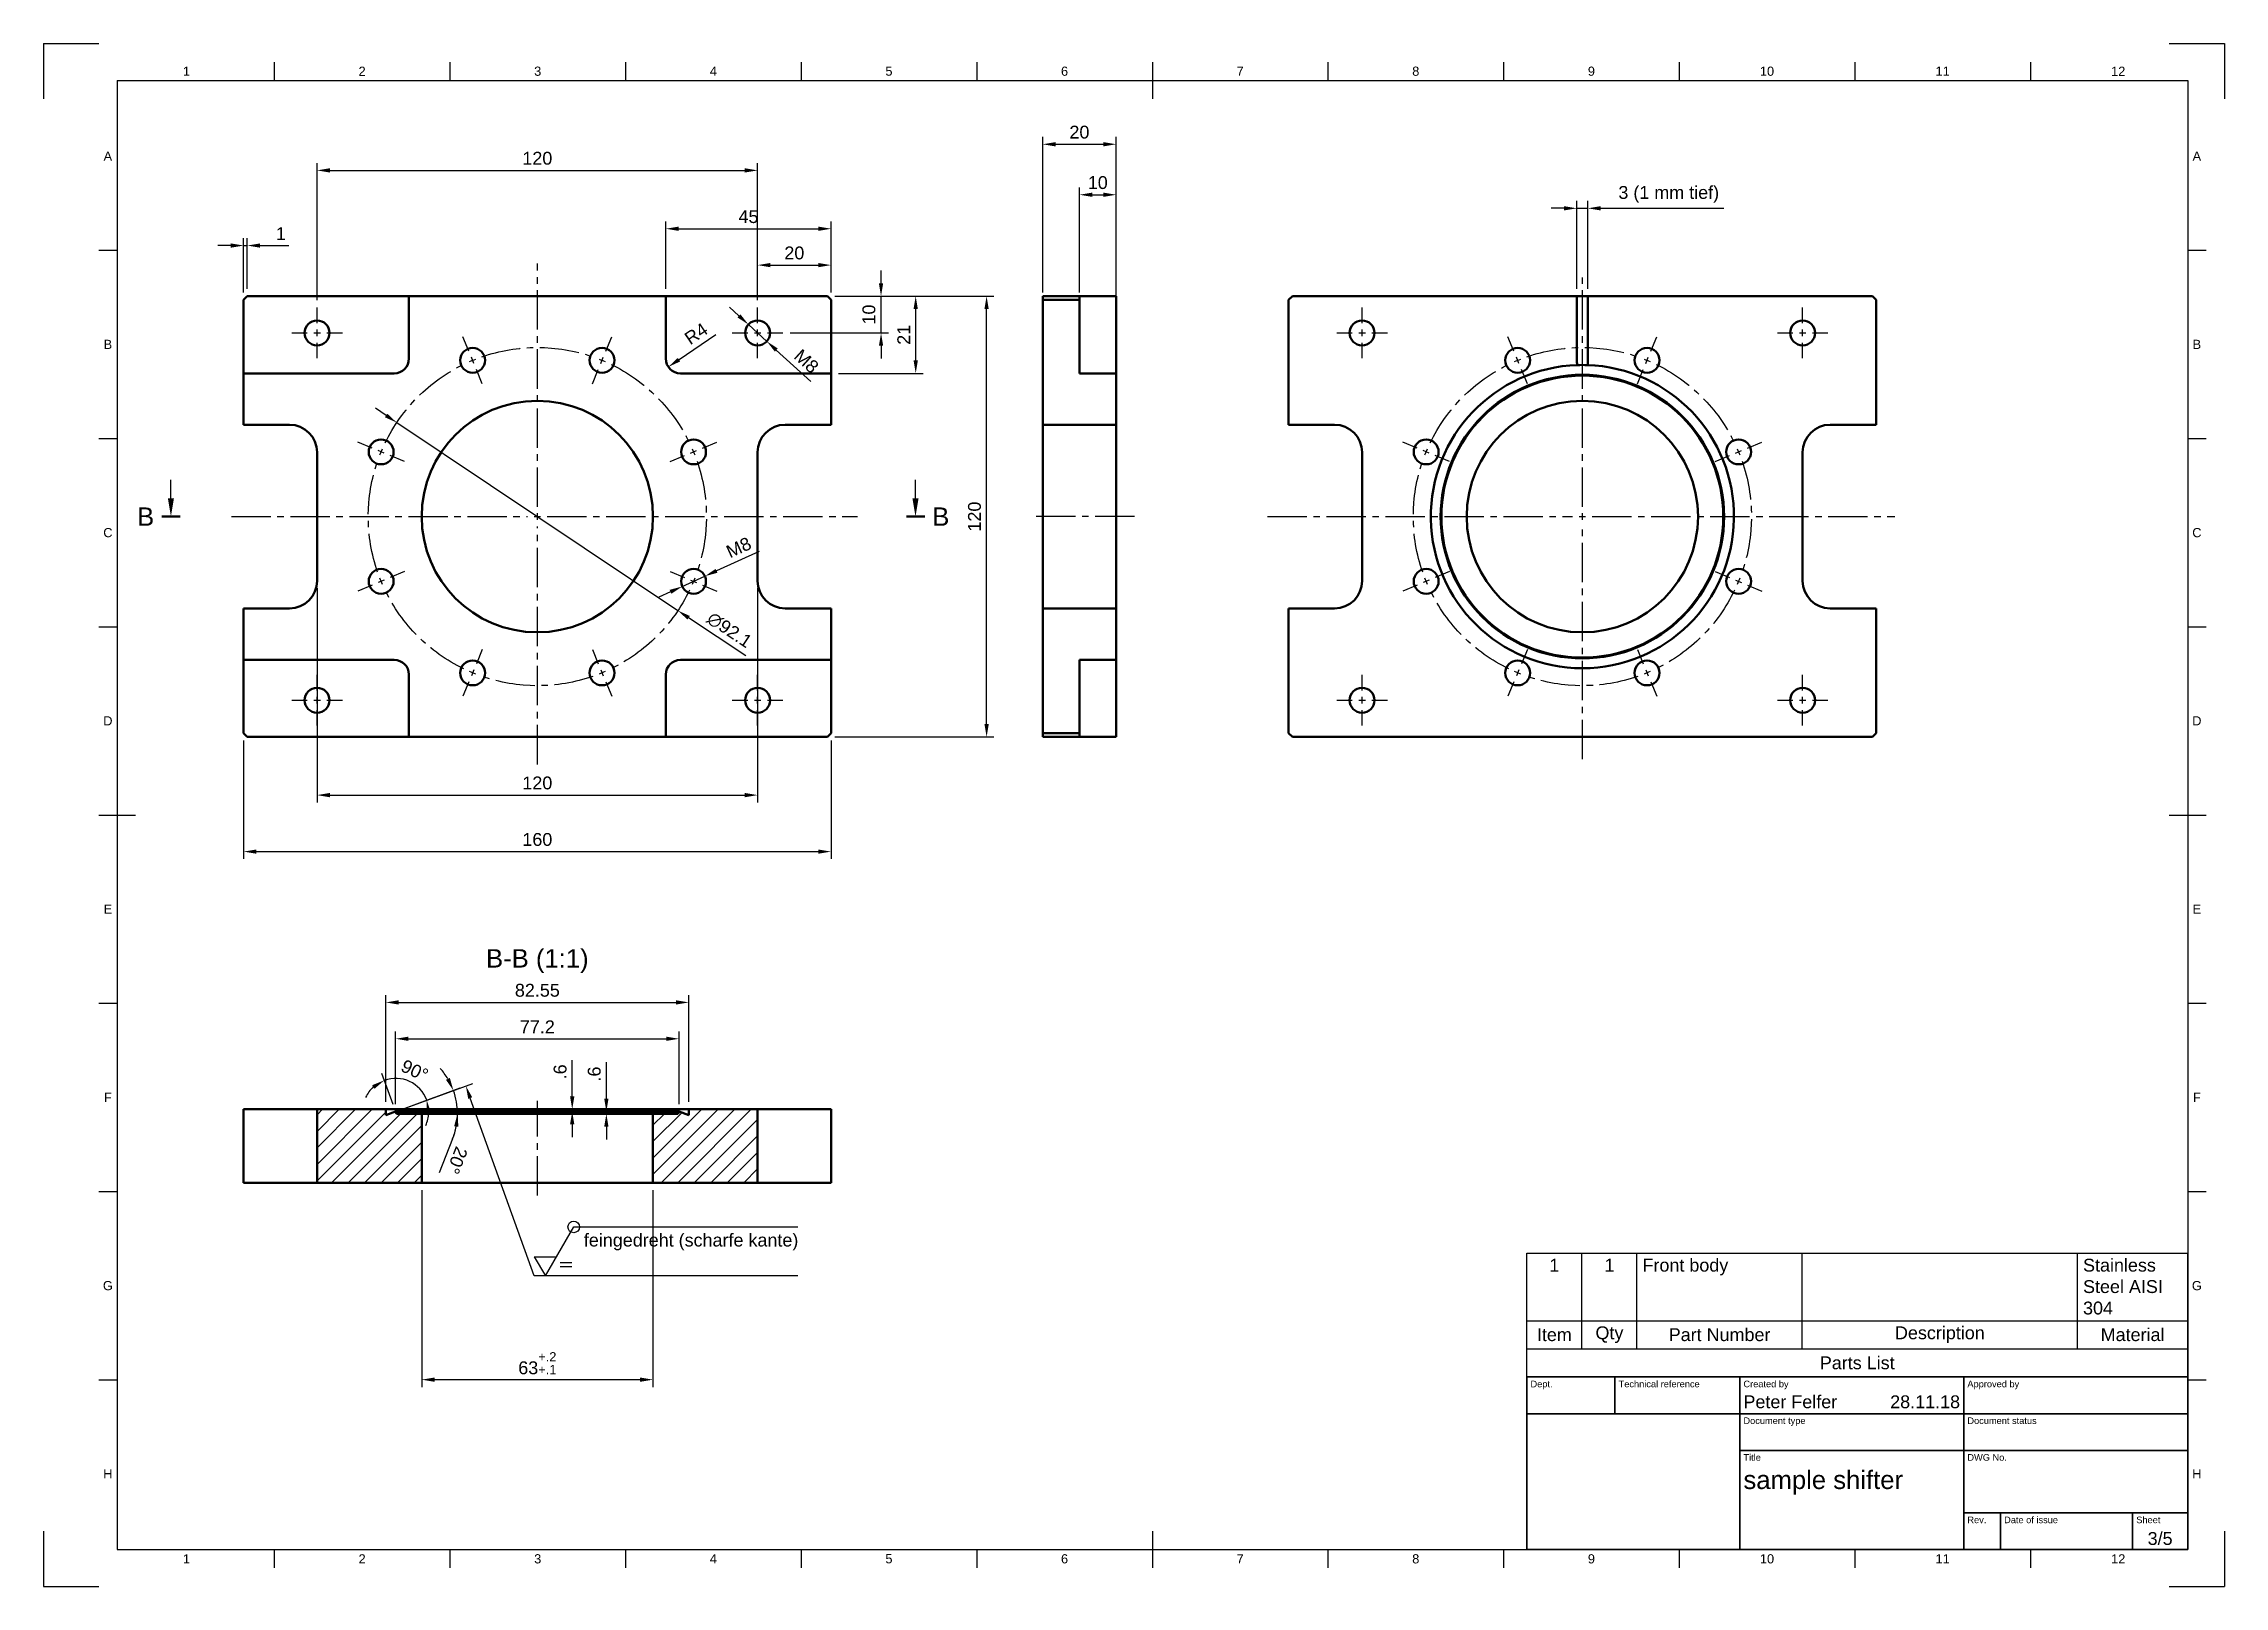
# Model space of a CAD drawing. Header units: millimetres. Extents: x 0 to 594, y 0 to 420.
import ezdxf
from ezdxf.enums import TextEntityAlignment as Align

# ---------------------------------------------------------------- set-up
doc = ezdxf.new("R2010")
doc.units = ezdxf.units.MM
doc.header["$LTSCALE"] = 0.75
doc.linetypes.add('CENTER2', pattern=[28.575, 19.05, -3.175, 3.175, -3.175])
for name, color, linetype, lineweight in [('Border', 7, 'Continuous', 25), ('FD_Dimensions', 7, 'Continuous', 25), ('GD&T Symbols', 7, 'Continuous', 25), ('Hatching', 7, 'Continuous', 25), ('Parts Lists', 7, 'Continuous', 25), ('Section Lines', 7, 'Continuous', 25), ('Smart Centers', 7, 'CENTER2', 25), ('TitleBlock', 7, 'Continuous', 35), ('View Labels', 7, 'Continuous', 25), ('Visible', 7, 'Continuous', 50)]:
    doc.layers.add(name, color=color, linetype=linetype, lineweight=lineweight)
doc.styles.add('CustomTextStyle0', font='arial.ttf', dxfattribs={"height": 3.5})
doc.styles.add('FusionTitle', font='')
doc.styles.get("Standard").update_dxf_attribs({"font": 'arial.ttf'})
doc.styles.get('FusionTitle').set_extended_font_data('Arial Unicode MS')
doc.dimstyles.new('Dim-ISO-25', dxfattribs={"dimtxt": 3.5, "dimasz": 3.5, "dimexe": 2, "dimexo": 2, "dimgap": 1.5, "dimtad": 1, "dimzin": 12, "dimdsep": 46, "dimtxsty": 'Standard', "dimcen": 0, "dimazin": 3, "dimtp": 0.1, "dimtm": 0.1, "dimtfac": 0.714, "dimtmove": 0, "dimatfit": 3, "dimfxl": 1, "dimtzin": 12, "dimarcsym": 0})

msp = doc.modelspace()

# ---------------------------------------------------------------- texts
at = {"layer": 'GD&T Symbols', "color": 7, "style": 'CustomTextStyle0'}
msp.add_text('feingedreht (scharfe kante)', height=3.5, dxfattribs=at).set_placement((147.148, 92.526))
at = {"layer": 'Section Lines', "char_height": 5, "attachment_point": 5}
for insert in [(27.789, 291.239), (244.376, 291.239)]:
    msp.add_mtext('B', dxfattribs=dict(at, insert=insert))
at = {"layer": 'View Labels', "insert": (134.482, 166.969), "char_height": 5, "width": 29.68281, "attachment_point": 8}
msp.add_mtext('B-B (1:1)', dxfattribs=at)

# ---------------------------------------------------------------- blocks, each defined once
blk = doc.blocks.new('ISO_TITLEBLOCK')
at = {"layer": 'TitleBlock'}
for p, q in [((0, 47), (-180, 47)), ((-180, 47), (-180, 0)), ((-156, 37), (-156, 47)), ((-122, 0), (-122, 47)), ((-61, 0), (-61, 47)), ((0, 0), (0, 47)), ((-180, 37), (0, 37)), ((-122, 27), (0, 27)), ((-61, 10), (0, 10)), ((-51, 0), (-51, 10)), ((-15, 0), (-15, 10)), ((-180, 0), (0, 0))]:
    blk.add_line(p, q, dxfattribs=at)
at = {"layer": 'TitleBlock', "style": 'FusionTitle'}
for s, p in [('Dept.', (-179, 46)), ('Technical reference', (-155, 46)), ('Created by', (-121, 46)), ('Approved by', (-60, 46)), ('Document type', (-121, 36)), ('Document status', (-60, 36)), ('Title', (-121, 26)), ('DWG No.', (-60, 26)), ('Rev.', (-60, 9)), ('Date of issue', (-50, 9)), ('Sheet', (-14, 9))]:
    blk.add_text(s, height=1.8, dxfattribs=at).set_placement(p, align=Align.TOP_LEFT)
for tag, p, height in [('DEPT', (-179, 38.5), 3.5), ('TECHNICAL_REFERENCE', (-155, 38.5), 3.5), ('CREATED_BY', (-121, 38.5), 3.5), ('APPROVED_BY', (-60, 38.5), 3.5), ('DOCUMENT_TYPE', (-121, 28.5), 3.5), ('DOCUMENT_STATUS', (-60, 28.5), 3.5), ('TITLE_1', (-121, 16.5), 5), ('TITLE_2', (-121, 9), 5), ('TITLE_3', (-121, 1.5), 5), ('DATE_OF_ISSUE', (-50, 1.5), 3.5)]:
    blk.add_attdef(tag, p, '', height=height, dxfattribs=at)
for tag, p in [('CREATED_DATE', (-62, 38.5)), ('APPROVED_DATE', (-1, 38.5))]:
    blk.add_attdef(tag, text='', height=3.5, dxfattribs=at).set_placement(p, align=Align.RIGHT)
for tag, height, p in [('DRAWING_NUMBER', 5, (-30.5, 16.6)), ('REV', 3.5, (-56, 3.1)), ('SHEET', 3.5, (-7.5, 3.1))]:
    blk.add_attdef(tag, text='', height=height, dxfattribs=at).set_placement(p, align=Align.MIDDLE)
blk = doc.blocks.new('ISO_A2_SHEET')
at = {"layer": 'Border'}
for p, q in [((0, 420), (15, 420)), ((0, 420), (0, 405)), ((579, 420), (594, 420)), ((594, 420), (594, 405)), ((20, 410), (584, 410)), ((20, 410), (20, 10)), ((62.8335, 415), (62.8335, 410)), ((110.6668, 415), (110.6668, 410)), ((158.5001, 415), (158.5001, 410)), ((206.3334, 415), (206.3334, 410)), ((254.1667, 415), (254.1667, 410)), ((302, 415), (302, 405)), ((349.8333, 415), (349.8333, 410)), ((397.6666, 415), (397.6666, 410)), ((445.4999, 415), (445.4999, 410)), ((493.3332, 415), (493.3332, 410)), ((541.1665, 415), (541.1665, 410)), ((584, 410), (584, 10)), ((15, 363.75), (20, 363.75)), ((584, 363.75), (589, 363.75)), ((15, 312.5), (20, 312.5)), ((584, 312.5), (589, 312.5)), ((15, 261.25), (20, 261.25)), ((584, 261.25), (589, 261.25)), ((15, 210), (25, 210)), ((579, 210), (589, 210)), ((15, 158.75), (20, 158.75)), ((584, 158.75), (589, 158.75)), ((15, 107.5), (20, 107.5)), ((584, 107.5), (589, 107.5)), ((15, 56.25), (20, 56.25)), ((584, 56.25), (589, 56.25)), ((0, 15), (0, 0)), ((302, 15), (302, 5)), ((594, 15), (594, 0)), ((20, 10), (584, 10)), ((62.8335, 10), (62.8335, 5)), ((110.6668, 10), (110.6668, 5)), ((158.5001, 10), (158.5001, 5)), ((206.3334, 10), (206.3334, 5)), ((254.1667, 10), (254.1667, 5)), ((349.8333, 10), (349.8333, 5)), ((397.6666, 10), (397.6666, 5)), ((445.4999, 10), (445.4999, 5)), ((493.3332, 10), (493.3332, 5)), ((541.1665, 10), (541.1665, 5)), ((0, 0), (15, 0)), ((579, 0), (594, 0))]:
    blk.add_line(p, q, dxfattribs=at)
at = {"layer": 'Border', "style": 'FusionTitle'}
for s, p in [('1', (38.91685, 412.5)), ('2', (86.75015, 412.5)), ('3', (134.58345, 412.5)), ('4', (182.41675, 412.5)), ('5', (230.25005, 412.5)), ('6', (278.08335, 412.5)), ('7', (325.91665, 412.5)), ('8', (373.74995, 412.5)), ('9', (421.58325, 412.5)), ('10', (469.41655, 412.5)), ('11', (517.24985, 412.5)), ('12', (565.08315, 412.5)), ('A', (17.5, 389.375)), ('A', (586.5, 389.375)), ('B', (17.5, 338.125)), ('B', (586.5, 338.125)), ('C', (17.5, 286.875)), ('C', (586.5, 286.875)), ('D', (17.5, 235.625)), ('D', (586.5, 235.625)), ('E', (17.5, 184.375)), ('E', (586.5, 184.375)), ('F', (17.5, 133.125)), ('F', (586.5, 133.125)), ('G', (17.5, 81.875)), ('G', (586.5, 81.875)), ('H', (17.5, 30.625)), ('H', (586.5, 30.625)), ('1', (38.91685, 7.5)), ('2', (86.75015, 7.5)), ('3', (134.58345, 7.5)), ('4', (182.41675, 7.5)), ('5', (230.25005, 7.5)), ('6', (278.08335, 7.5)), ('7', (325.91665, 7.5)), ('8', (373.74995, 7.5)), ('9', (421.58325, 7.5)), ('10', (469.41655, 7.5)), ('11', (517.24985, 7.5)), ('12', (565.08315, 7.5))]:
    blk.add_text(s, height=2.5, dxfattribs=at).set_placement(p, align=Align.MIDDLE)
blk = doc.blocks.new('*U7')
at = {"layer": 'Smart Centers', "color": 0, "ltscale": 0.75, "transparency": 16777216}
blk.add_line((0, -12.9), (0, 12.9), dxfattribs=at)
blk = doc.blocks.new('*U8')
at = {"layer": 'Smart Centers', "color": 0, "ltscale": 0.75, "transparency": 16777216}
for p, q in [((0, 2.678906), (0, 6.88975)), ((-6.88975, 0), (-2.678906, 0)), ((2.678906, 0), (6.88975, 0)), ((0, -6.88975), (0, -2.678906))]:
    blk.add_line(p, q, dxfattribs=at)
at = {"layer": 'Smart Centers', "color": 0, "linetype": 'Continuous', "ltscale": 0.75, "transparency": 16777216}
for p, q in [((-0.892969, 0), (0.892969, 0)), ((0, -0.892969), (0, 0.892969))]:
    blk.add_line(p, q, dxfattribs=at)
blk = doc.blocks.new('*U9')
at = {"layer": 'Smart Centers', "color": 0, "ltscale": 0.75, "transparency": 16777216}
for p, q in [((0, 2.678906), (0, 6.88975)), ((-6.88975, 0), (-2.678906, 0)), ((2.678906, 0), (6.88975, 0)), ((0, -6.88975), (0, -2.678906))]:
    blk.add_line(p, q, dxfattribs=at)
at = {"layer": 'Smart Centers', "color": 0, "linetype": 'Continuous', "ltscale": 0.75, "transparency": 16777216}
for p, q in [((-0.892969, 0), (0.892969, 0)), ((0, -0.892969), (0, 0.892969))]:
    blk.add_line(p, q, dxfattribs=at)
blk = doc.blocks.new('*U10')
at = {"layer": 'Smart Centers', "color": 0, "ltscale": 0.75, "transparency": 16777216}
for p, q in [((0, 2.678906), (0, 6.88975)), ((-6.88975, 0), (-2.678906, 0)), ((2.678906, 0), (6.88975, 0)), ((0, -6.88975), (0, -2.678906))]:
    blk.add_line(p, q, dxfattribs=at)
at = {"layer": 'Smart Centers', "color": 0, "linetype": 'Continuous', "ltscale": 0.75, "transparency": 16777216}
for p, q in [((-0.892969, 0), (0.892969, 0)), ((0, -0.892969), (0, 0.892969))]:
    blk.add_line(p, q, dxfattribs=at)
blk = doc.blocks.new('*U11')
at = {"layer": 'Smart Centers', "color": 0, "ltscale": 0.75, "transparency": 16777216}
for p, q in [((0, 2.678906), (0, 6.88975)), ((-6.88975, 0), (-2.678906, 0)), ((2.678906, 0), (6.88975, 0)), ((0, -6.88975), (0, -2.678906))]:
    blk.add_line(p, q, dxfattribs=at)
at = {"layer": 'Smart Centers', "color": 0, "linetype": 'Continuous', "ltscale": 0.75, "transparency": 16777216}
for p, q in [((-0.892969, 0), (0.892969, 0)), ((0, -0.892969), (0, 0.892969))]:
    blk.add_line(p, q, dxfattribs=at)
blk = doc.blocks.new('*U12')
at = {"layer": 'Smart Centers', "color": 0, "ltscale": 0.75, "transparency": 16777216}
for p, q in [((0, 2.678906), (0, 6.88975)), ((-6.88975, 0), (-2.678906, 0)), ((2.678906, 0), (6.88975, 0)), ((0, -6.88975), (0, -2.678906))]:
    blk.add_line(p, q, dxfattribs=at)
at = {"layer": 'Smart Centers', "color": 0, "linetype": 'Continuous', "ltscale": 0.75, "transparency": 16777216}
for p, q in [((-0.892969, 0), (0.892969, 0)), ((0, -0.892969), (0, 0.892969))]:
    blk.add_line(p, q, dxfattribs=at)
blk = doc.blocks.new('*U13')
at = {"layer": 'Smart Centers', "color": 0, "ltscale": 0.75, "transparency": 16777216}
for p, q in [((0, 2.678906), (0, 6.88975)), ((-6.88975, 0), (-2.678906, 0)), ((2.678906, 0), (6.88975, 0)), ((0, -6.88975), (0, -2.678906))]:
    blk.add_line(p, q, dxfattribs=at)
at = {"layer": 'Smart Centers', "color": 0, "linetype": 'Continuous', "ltscale": 0.75, "transparency": 16777216}
for p, q in [((-0.892969, 0), (0.892969, 0)), ((0, -0.892969), (0, 0.892969))]:
    blk.add_line(p, q, dxfattribs=at)
blk = doc.blocks.new('*U14')
at = {"layer": 'Smart Centers', "color": 0, "ltscale": 0.75, "transparency": 16777216}
for p, q in [((0, 2.678906), (0, 6.88975)), ((-6.88975, 0), (-2.678906, 0)), ((2.678906, 0), (6.88975, 0)), ((0, -6.88975), (0, -2.678906))]:
    blk.add_line(p, q, dxfattribs=at)
at = {"layer": 'Smart Centers', "color": 0, "linetype": 'Continuous', "ltscale": 0.75, "transparency": 16777216}
for p, q in [((-0.892969, 0), (0.892969, 0)), ((0, -0.892969), (0, 0.892969))]:
    blk.add_line(p, q, dxfattribs=at)
blk = doc.blocks.new('*U15')
at = {"layer": 'Smart Centers', "color": 0, "ltscale": 0.75, "transparency": 16777216}
for p, q in [((0, 2.678906), (0, 6.88975)), ((-6.88975, 0), (-2.678906, 0)), ((2.678906, 0), (6.88975, 0)), ((0, -6.88975), (0, -2.678906))]:
    blk.add_line(p, q, dxfattribs=at)
at = {"layer": 'Smart Centers', "color": 0, "linetype": 'Continuous', "ltscale": 0.75, "transparency": 16777216}
for p, q in [((-0.892969, 0), (0.892969, 0)), ((0, -0.892969), (0, 0.892969))]:
    blk.add_line(p, q, dxfattribs=at)
blk = doc.blocks.new('*U16')
at = {"layer": 'Smart Centers', "color": 0, "ltscale": 0.75, "transparency": 16777216}
blk.add_line((20.010869, 0), (-8.5, 0), dxfattribs=at)
blk = doc.blocks.new('*D62')
at = {"layer": 'Defpoints', "color": 0, "transparency": 16777216}
for p in [(194.482173, 385.490507), (74.482173, 348.128567), (194.482173, 348.128567)]:
    blk.add_point(p, dxfattribs=at)
at = {"layer": 'FD_Dimensions', "color": 0, "lineweight": -2, "transparency": 16777216}
for p, q in [((74.482173, 350.128567), (74.482173, 387.490507)), ((194.482173, 350.128567), (194.482173, 387.490507)), ((77.982173, 385.490507), (190.982173, 385.490507))]:
    blk.add_line(p, q, dxfattribs=at)
at = {"layer": 'FD_Dimensions', "color": 0, "transparency": 16777216}
for points in [[(77.982173, 386.073841), (77.982173, 384.907174), (74.482173, 385.490507)], [(190.982173, 386.073841), (190.982173, 384.907174), (194.482173, 385.490507)]]:
    blk.add_solid(points, dxfattribs=at)
at = {"layer": 'FD_Dimensions', "color": 0, "transparency": 16777216, "insert": (134.482173, 388.777513), "char_height": 3.5, "attachment_point": 5}
blk.add_mtext('120', dxfattribs=at)
blk = doc.blocks.new('*D63')
at = {"layer": 'Defpoints', "color": 0, "transparency": 16777216}
for p in [(54.482173, 232.238817), (214.482173, 232.238817), (214.482173, 200.032846)]:
    blk.add_point(p, dxfattribs=at)
at = {"layer": 'FD_Dimensions', "lineweight": -2, "transparency": 16777216}
for p, q in [((54.482173, 230.238817), (54.482173, 198.032846)), ((214.482173, 230.238817), (214.482173, 198.032846)), ((57.982173, 200.032846), (210.982173, 200.032846))]:
    blk.add_line(p, q, dxfattribs=at)
at = {"layer": 'FD_Dimensions', "transparency": 16777216}
for points in [[(57.982173, 200.61618), (57.982173, 199.449513), (54.482173, 200.032846)], [(210.982173, 200.61618), (210.982173, 199.449513), (214.482173, 200.032846)]]:
    blk.add_solid(points, dxfattribs=at)
at = {"layer": 'FD_Dimensions', "color": 0, "transparency": 16777216, "insert": (134.482173, 203.319852), "char_height": 3.5, "attachment_point": 5}
blk.add_mtext('160', dxfattribs=at)
blk = doc.blocks.new('*D64')
at = {"layer": 'Defpoints', "color": 0, "transparency": 16777216}
for p in [(213.482173, 351.238817), (256.849468, 351.238817), (213.482173, 231.238817)]:
    blk.add_point(p, dxfattribs=at)
at = {"layer": 'FD_Dimensions', "lineweight": -2, "transparency": 16777216}
for p, q in [((215.482173, 351.238817), (258.849468, 351.238817)), ((256.849468, 234.738817), (256.849468, 347.738817)), ((215.482173, 231.238817), (258.849468, 231.238817))]:
    blk.add_line(p, q, dxfattribs=at)
at = {"layer": 'FD_Dimensions', "transparency": 16777216}
for points in [[(256.266135, 347.738817), (257.432802, 347.738817), (256.849468, 351.238817)], [(256.266135, 234.738817), (257.432802, 234.738817), (256.849468, 231.238817)]]:
    blk.add_solid(points, dxfattribs=at)
at = {"layer": 'FD_Dimensions', "color": 0, "transparency": 16777216, "insert": (253.562463, 291.238817), "char_height": 3.5, "attachment_point": 5, "rotation": 90}
blk.add_mtext('120', dxfattribs=at)
blk = doc.blocks.new('*D65')
at = {"layer": 'Defpoints', "color": 0, "transparency": 16777216}
for p in [(213.482173, 351.238817), (237.539952, 351.238817), (214.482173, 330.238817)]:
    blk.add_point(p, dxfattribs=at)
at = {"layer": 'FD_Dimensions', "lineweight": -2, "transparency": 16777216}
for p, q in [((215.482173, 351.238817), (239.539952, 351.238817)), ((237.539952, 333.738817), (237.539952, 347.738817)), ((216.482173, 330.238817), (239.539952, 330.238817))]:
    blk.add_line(p, q, dxfattribs=at)
at = {"layer": 'FD_Dimensions', "transparency": 16777216}
for points in [[(236.956619, 347.738817), (238.123285, 347.738817), (237.539952, 351.238817)], [(236.956619, 333.738817), (238.123285, 333.738817), (237.539952, 330.238817)]]:
    blk.add_solid(points, dxfattribs=at)
at = {"layer": 'FD_Dimensions', "color": 0, "transparency": 16777216, "insert": (234.28279, 340.738817), "char_height": 3.5, "attachment_point": 5, "rotation": 90}
blk.add_mtext('21', dxfattribs=at)
blk = doc.blocks.new('*D66')
at = {"layer": 'Defpoints', "color": 0, "transparency": 16777216}
for p in [(214.482173, 369.60553), (169.482173, 351.238817), (214.482173, 350.238817)]:
    blk.add_point(p, dxfattribs=at)
at = {"layer": 'FD_Dimensions', "lineweight": -2, "transparency": 16777216}
for p, q in [((169.482173, 353.238817), (169.482173, 371.60553)), ((172.982173, 369.60553), (210.982173, 369.60553)), ((214.482173, 352.238817), (214.482173, 371.60553))]:
    blk.add_line(p, q, dxfattribs=at)
at = {"layer": 'FD_Dimensions', "transparency": 16777216}
for points in [[(172.982173, 370.188863), (172.982173, 369.022196), (169.482173, 369.60553)], [(210.982173, 370.188863), (210.982173, 369.022196), (214.482173, 369.60553)]]:
    blk.add_solid(points, dxfattribs=at)
at = {"layer": 'FD_Dimensions', "color": 0, "transparency": 16777216, "insert": (191.982173, 372.885373), "char_height": 3.5, "attachment_point": 5}
blk.add_mtext('45', dxfattribs=at)
blk = doc.blocks.new('*D67')
at = {"layer": 'Defpoints', "color": 0, "transparency": 16777216}
for p in [(214.482173, 359.706035), (194.482173, 348.128567), (214.482173, 350.238817)]:
    blk.add_point(p, dxfattribs=at)
at = {"layer": 'FD_Dimensions', "lineweight": -2, "transparency": 16777216}
for p, q in [((194.482173, 350.128567), (194.482173, 361.706035)), ((197.982173, 359.706035), (210.982173, 359.706035)), ((214.482173, 352.238817), (214.482173, 361.706035))]:
    blk.add_line(p, q, dxfattribs=at)
at = {"layer": 'FD_Dimensions', "transparency": 16777216}
for points in [[(197.982173, 360.289368), (197.982173, 359.122701), (194.482173, 359.706035)], [(210.982173, 360.289368), (210.982173, 359.122701), (214.482173, 359.706035)]]:
    blk.add_solid(points, dxfattribs=at)
at = {"layer": 'FD_Dimensions', "color": 0, "transparency": 16777216, "insert": (204.482173, 362.99304), "char_height": 3.5, "attachment_point": 5}
blk.add_mtext('20', dxfattribs=at)
blk = doc.blocks.new('*D68')
at = {"layer": 'Defpoints', "color": 0, "transparency": 16777216}
for p in [(213.482173, 351.238817), (228.098787, 351.238817), (201.371923, 341.238817)]:
    blk.add_point(p, dxfattribs=at)
at = {"layer": 'FD_Dimensions', "lineweight": -2, "transparency": 16777216}
for p, q in [((228.098787, 354.738817), (228.098787, 358.238817)), ((215.482173, 351.238817), (230.098787, 351.238817)), ((228.098787, 341.238817), (228.098787, 351.238817)), ((203.371923, 341.238817), (230.098787, 341.238817)), ((228.098787, 337.738817), (228.098787, 334.238817))]:
    blk.add_line(p, q, dxfattribs=at)
at = {"layer": 'FD_Dimensions', "transparency": 16777216}
for points in [[(227.515453, 354.738817), (228.68212, 354.738817), (228.098787, 351.238817)], [(227.515453, 337.738817), (228.68212, 337.738817), (228.098787, 341.238817)]]:
    blk.add_solid(points, dxfattribs=at)
at = {"layer": 'FD_Dimensions', "color": 0, "transparency": 16777216, "insert": (224.811781, 346.238817), "char_height": 3.5, "attachment_point": 5, "rotation": 90}
blk.add_mtext('10', dxfattribs=at)
blk = doc.blocks.new('*D69')
at = {"layer": 'Defpoints', "color": 0, "transparency": 16777216}
for p in [(191.98016, 343.525809), (196.984187, 338.951824)]:
    blk.add_point(p, dxfattribs=at)
at = {"layer": 'FD_Dimensions', "lineweight": -2, "transparency": 16777216}
for p, q in [((189.396769, 345.887184), (186.813379, 348.24856)), ((191.98016, 343.525809), (196.984187, 338.951824)), ((208.967296, 327.998534), (199.567577, 336.590449))]:
    blk.add_line(p, q, dxfattribs=at)
at = {"layer": 'FD_Dimensions', "transparency": 16777216}
for points in [[(189.790332, 346.317749), (189.003207, 345.456619), (191.98016, 343.525809)], [(199.961139, 337.021014), (199.174014, 336.159884), (196.984187, 338.951824)]]:
    blk.add_solid(points, dxfattribs=at)
at = {"layer": 'FD_Dimensions', "color": 0, "transparency": 16777216, "insert": (207.784294, 333.533135), "char_height": 3.5, "attachment_point": 5, "rotation": 317.570800547}
blk.add_mtext('M8', dxfattribs=at)
blk = doc.blocks.new('*D70')
at = {"layer": 'Defpoints', "color": 0, "transparency": 16777216}
for p in [(173.482173, 334.238817), (176.799049, 336.474512)]:
    blk.add_point(p, dxfattribs=at)
at = {"layer": 'FD_Dimensions', "lineweight": -2, "transparency": 16777216}
blk.add_line((183.127642, 340.740214), (173.067564, 333.959355), dxfattribs=at)
at = {"layer": 'FD_Dimensions', "transparency": 16777216}
blk.add_solid([(172.741525, 334.443066), (173.393603, 333.475644), (170.165297, 332.003121)], dxfattribs=at)
at = {"layer": 'FD_Dimensions', "color": 0, "transparency": 16777216, "insert": (177.733223, 341.02353), "char_height": 3.5, "attachment_point": 5, "rotation": 33.981414166}
blk.add_mtext('R4', dxfattribs=at)
blk = doc.blocks.new('*D71')
at = {"layer": 'Defpoints', "color": 0, "transparency": 16777216}
for p in [(55.482173, 365.024146), (55.482173, 351.238817), (54.482173, 350.238817)]:
    blk.add_point(p, dxfattribs=at)
at = {"layer": 'FD_Dimensions', "lineweight": -2, "transparency": 16777216}
for p, q in [((50.982173, 365.024146), (47.482173, 365.024146)), ((54.482173, 352.238817), (54.482173, 367.024146)), ((54.482173, 365.024146), (55.482173, 365.024146)), ((55.482173, 353.238817), (55.482173, 367.024146)), ((58.982173, 365.024146), (66.771396, 365.024146))]:
    blk.add_line(p, q, dxfattribs=at)
at = {"layer": 'FD_Dimensions', "transparency": 16777216}
for points in [[(50.982173, 365.607479), (50.982173, 364.440813), (54.482173, 365.024146)], [(58.982173, 365.607479), (58.982173, 364.440813), (55.482173, 365.024146)]]:
    blk.add_solid(points, dxfattribs=at)
at = {"layer": 'FD_Dimensions', "color": 0, "transparency": 16777216, "insert": (64.626784, 368.281308), "char_height": 3.5, "attachment_point": 5}
blk.add_mtext('1', dxfattribs=at)
blk = doc.blocks.new('*D72')
at = {"layer": 'Defpoints', "color": 0, "transparency": 16777216}
for p in [(292.135705, 378.86392), (292.135705, 351.238817), (282.135705, 350.238817)]:
    blk.add_point(p, dxfattribs=at)
at = {"layer": 'FD_Dimensions', "lineweight": -2, "transparency": 16777216}
for p, q in [((282.135705, 352.238817), (282.135705, 380.86392)), ((292.135705, 353.238817), (292.135705, 380.86392)), ((285.635705, 378.86392), (288.635705, 378.86392))]:
    blk.add_line(p, q, dxfattribs=at)
at = {"layer": 'FD_Dimensions', "transparency": 16777216}
for points in [[(285.635705, 379.447253), (285.635705, 378.280586), (282.135705, 378.86392)], [(288.635705, 379.447253), (288.635705, 378.280586), (292.135705, 378.86392)]]:
    blk.add_solid(points, dxfattribs=at)
at = {"layer": 'FD_Dimensions', "color": 0, "transparency": 16777216, "insert": (287.135705, 382.150925), "char_height": 3.5, "attachment_point": 5}
blk.add_mtext('10', dxfattribs=at)
blk = doc.blocks.new('*D73')
at = {"layer": 'Defpoints', "color": 0, "transparency": 16777216}
for p in [(292.135705, 392.602967), (272.135705, 350.238817), (292.135705, 266.238817)]:
    blk.add_point(p, dxfattribs=at)
at = {"layer": 'FD_Dimensions', "lineweight": -2, "transparency": 16777216}
for p, q in [((272.135705, 352.238817), (272.135705, 394.602967)), ((275.635705, 392.602967), (288.635705, 392.602967)), ((292.135705, 268.238817), (292.135705, 394.602967))]:
    blk.add_line(p, q, dxfattribs=at)
at = {"layer": 'FD_Dimensions', "transparency": 16777216}
for points in [[(275.635705, 393.1863), (275.635705, 392.019634), (272.135705, 392.602967)], [(288.635705, 393.1863), (288.635705, 392.019634), (292.135705, 392.602967)]]:
    blk.add_solid(points, dxfattribs=at)
at = {"layer": 'FD_Dimensions', "color": 0, "transparency": 16777216, "insert": (282.135705, 395.889972), "char_height": 3.5, "attachment_point": 5}
blk.add_mtext('20', dxfattribs=at)
blk = doc.blocks.new('*D74')
at = {"layer": 'Defpoints', "color": 0, "transparency": 16777216}
for p in [(153.283183, 129.275375), (165.982173, 128.675375), (173.082173, 129.275375)]:
    blk.add_point(p, dxfattribs=at)
at = {"layer": 'FD_Dimensions', "color": 0, "lineweight": -2, "transparency": 16777216}
for p, q in [((153.283183, 132.775375), (153.283183, 142.684652)), ((171.082173, 129.275375), (151.283183, 129.275375)), ((163.982173, 128.675375), (151.283183, 128.675375)), ((153.283183, 128.675375), (153.283183, 129.275375)), ((153.283183, 125.175375), (153.283183, 121.675375))]:
    blk.add_line(p, q, dxfattribs=at)
at = {"layer": 'FD_Dimensions', "color": 0, "transparency": 16777216}
for points in [[(152.69985, 132.775375), (153.866517, 132.775375), (153.283183, 129.275375)], [(152.69985, 125.175375), (153.866517, 125.175375), (153.283183, 128.675375)]]:
    blk.add_solid(points, dxfattribs=at)
at = {"layer": 'FD_Dimensions', "color": 0, "transparency": 16777216, "insert": (149.996178, 139.480013), "char_height": 3.5, "attachment_point": 5, "rotation": 90}
blk.add_mtext('.6', dxfattribs=at)
blk = doc.blocks.new('*D75')
at = {"layer": 'Defpoints', "color": 0, "transparency": 16777216}
for p in [(143.978592, 129.875375), (143.978592, 129.875375), (143.978592, 129.275375)]:
    blk.add_point(p, dxfattribs=at)
at = {"layer": 'FD_Dimensions', "lineweight": -2, "transparency": 16777216}
for p, q in [((143.978592, 133.375375), (143.978592, 143.284652)), ((143.978592, 129.275375), (143.978592, 129.875375)), ((143.978592, 125.775375), (143.978592, 122.275375))]:
    blk.add_line(p, q, dxfattribs=at)
at = {"layer": 'FD_Dimensions', "transparency": 16777216}
for points in [[(143.395258, 133.375375), (144.561925, 133.375375), (143.978592, 129.875375)], [(143.395258, 125.775375), (144.561925, 125.775375), (143.978592, 129.275375)]]:
    blk.add_solid(points, dxfattribs=at)
at = {"layer": 'FD_Dimensions', "color": 0, "transparency": 16777216, "insert": (140.691586, 140.080013), "char_height": 3.5, "attachment_point": 5, "rotation": 90}
blk.add_mtext('.6', dxfattribs=at)
blk = doc.blocks.new('*D76')
at = {"layer": 'Defpoints', "color": 0, "transparency": 16777216}
for p in [(173.082173, 149.074365), (95.882173, 129.275375), (173.082173, 129.275375)]:
    blk.add_point(p, dxfattribs=at)
at = {"layer": 'FD_Dimensions', "lineweight": -2, "transparency": 16777216}
for p, q in [((95.882173, 131.275375), (95.882173, 151.074365)), ((99.382173, 149.074365), (169.582173, 149.074365)), ((173.082173, 131.275375), (173.082173, 151.074365))]:
    blk.add_line(p, q, dxfattribs=at)
at = {"layer": 'FD_Dimensions', "transparency": 16777216}
for points in [[(99.382173, 149.657698), (99.382173, 148.491031), (95.882173, 149.074365)], [(169.582173, 149.657698), (169.582173, 148.491031), (173.082173, 149.074365)]]:
    blk.add_solid(points, dxfattribs=at)
at = {"layer": 'FD_Dimensions', "color": 0, "transparency": 16777216, "insert": (134.482173, 152.331527), "char_height": 3.5, "attachment_point": 5}
blk.add_mtext('77.2', dxfattribs=at)
blk = doc.blocks.new('*D77')
at = {"layer": 'Defpoints', "color": 0, "transparency": 16777216}
for p in [(175.757173, 158.97386), (93.207173, 129.875375), (175.757173, 129.875375)]:
    blk.add_point(p, dxfattribs=at)
at = {"layer": 'FD_Dimensions', "lineweight": -2, "transparency": 16777216}
for p, q in [((93.207173, 131.875375), (93.207173, 160.97386)), ((175.757173, 131.875375), (175.757173, 160.97386)), ((96.707173, 158.97386), (172.257173, 158.97386))]:
    blk.add_line(p, q, dxfattribs=at)
at = {"layer": 'FD_Dimensions', "transparency": 16777216}
for points in [[(96.707173, 159.557193), (96.707173, 158.390526), (93.207173, 158.97386)], [(172.257173, 159.557193), (172.257173, 158.390526), (175.757173, 158.97386)]]:
    blk.add_solid(points, dxfattribs=at)
at = {"layer": 'FD_Dimensions', "color": 0, "transparency": 16777216, "insert": (134.482173, 162.260865), "char_height": 3.5, "attachment_point": 5}
blk.add_mtext('82.55', dxfattribs=at)
blk = doc.blocks.new('*D78')
at = {"layer": 'Defpoints', "color": 0, "transparency": 16777216}
for p in [(112.235219, 132.941816), (93.207173, 128.301754), (95.882173, 129.275375), (96.100555, 128.675375), (102.982173, 128.675375)]:
    blk.add_point(p, dxfattribs=at)
at = {"layer": 'FD_Dimensions', "lineweight": -2, "transparency": 16777216}
for p, q in [((97.761558, 129.959415), (113.497581, 135.686859)), ((104.982173, 128.675375), (114.733895, 128.675375)), ((111.409586, 121.801787), (107.721673, 112.586335))]:
    blk.add_line(p, q, dxfattribs=at)
for start, end in [(30.855851, 41.711702), (0, 20), (338.189309, 0), (338.288298, 349.144149)]:
    blk.add_arc((94.233687, 128.675375), 18.500208, start, end, dxfattribs=at)
at = {"layer": 'FD_Dimensions', "transparency": 16777216}
for points in [[(110.642206, 138.414229), (109.588559, 137.913291), (111.618196, 135.002819)], [(111.8221, 125.246248), (112.983535, 125.135889), (112.733895, 128.675375)]]:
    blk.add_solid(points, dxfattribs=at)
at = {"layer": 'FD_Dimensions', "color": 0, "transparency": 16777216, "insert": (112.617339, 115.972804), "char_height": 3.5, "attachment_point": 5, "rotation": 248.189323461}
blk.add_mtext('20°', dxfattribs=at)
blk = doc.blocks.new('*D79')
at = {"layer": 'Defpoints', "color": 0, "transparency": 16777216}
for p in [(101.687047, 136.193355), (93.207173, 128.301754), (95.882173, 129.275375), (95.882173, 129.275375), (96.100555, 128.675375)]:
    blk.add_point(p, dxfattribs=at)
at = {"layer": 'FD_Dimensions', "lineweight": -2, "transparency": 16777216}
for p, q in [((95.198133, 131.15476), (92.109424, 139.640919)), ((97.761558, 129.959415), (106.247717, 133.048124))]:
    blk.add_line(p, q, dxfattribs=at)
for start, end in [(20, 110), (132.347123, 154.694246), (335.305754, 357.652877)]:
    blk.add_arc((95.882173, 129.275375), 9.030781, start, end, dxfattribs=at)
at = {"layer": 'FD_Dimensions', "transparency": 16777216}
for points in [[(89.496901, 136.448922), (90.100805, 135.450719), (92.793464, 137.761533)], [(104.328953, 128.816024), (105.481803, 128.99504), (104.368332, 132.364084)]]:
    blk.add_solid(points, dxfattribs=at)
at = {"layer": 'FD_Dimensions', "color": 0, "transparency": 16777216, "insert": (101.087895, 140.439081), "char_height": 3.5, "attachment_point": 5, "rotation": 335.000018748}
blk.add_mtext('90°', dxfattribs=at)
blk = doc.blocks.new('*D80')
at = {"layer": 'Defpoints', "color": 0, "transparency": 16777216}
for p in [(420.627167, 375.16432), (417.627167, 351.238817), (420.627167, 351.238817)]:
    blk.add_point(p, dxfattribs=at)
at = {"layer": 'FD_Dimensions', "lineweight": -2, "transparency": 16777216}
for p, q in [((414.127167, 375.16432), (410.627167, 375.16432)), ((417.627167, 353.238817), (417.627167, 377.16432)), ((417.627167, 375.16432), (420.627167, 375.16432)), ((420.627167, 353.238817), (420.627167, 377.16432)), ((424.127167, 375.16432), (457.684125, 375.16432))]:
    blk.add_line(p, q, dxfattribs=at)
at = {"layer": 'FD_Dimensions', "transparency": 16777216}
for points in [[(414.127167, 375.747653), (414.127167, 374.580986), (417.627167, 375.16432)], [(424.127167, 375.747653), (424.127167, 374.580986), (420.627167, 375.16432)]]:
    blk.add_solid(points, dxfattribs=at)
at = {"layer": 'FD_Dimensions', "color": 0, "transparency": 16777216, "insert": (442.655646, 378.958658), "char_height": 3.5, "attachment_point": 5}
blk.add_mtext('3 (1 mm tief)', dxfattribs=at)
blk = doc.blocks.new('*T36')
at = {"layer": 'Parts Lists', "color": 0, "linetype": 'ByBlock', "lineweight": -2, "transparency": 16777216}
for p, q in [((0, 33.695771), (180, 33.695771)), ((0, 0), (0, 33.695771)), ((15, 7.666667), (15, 33.695771)), ((30, 7.666667), (30, 33.695771)), ((75, 7.666667), (75, 33.695771)), ((150, 7.666667), (150, 33.695771)), ((180, 0), (180, 33.695771)), ((0, 15.333333), (180, 15.333333)), ((0, 7.666667), (180, 7.666667)), ((0, 0), (180, 0))]:
    blk.add_line(p, q, dxfattribs=at)
at = {"layer": 'Parts Lists', "color": 0, "transparency": 16777216, "char_height": 3.5}
for s, insert, width, attachment_point in [('1', (7.5, 32.195771), 12, 2), ('1', (22.5, 32.195771), 12, 2), ('Front body', (31.5, 32.195771), 42, 1), ('Stainless Steel AISI 304', (151.5, 32.195771), 27, 1), ('Item', (7.5, 11.5), 12, 5), ('Qty', (22.5, 11.5), 12, 5), ('Part Number', (52.5, 11.5), 42, 5), ('Description', (112.5, 11.5), 72, 5), ('Material', (165, 11.5), 27, 5), ('Parts List', (90, 3.833333), 177, 5)]:
    blk.add_mtext(s, dxfattribs=dict(at, insert=insert, width=width, attachment_point=attachment_point))
blk = doc.blocks.new('*D81')
at = {"layer": 'Defpoints', "color": 0, "transparency": 16777216}
for p in [(102.982173, 109.875375), (165.982173, 109.875375), (165.982173, 56.275531)]:
    blk.add_point(p, dxfattribs=at)
at = {"layer": 'FD_Dimensions', "lineweight": -2, "transparency": 16777216}
for p, q in [((102.982173, 107.875375), (102.982173, 54.275531)), ((165.982173, 107.875375), (165.982173, 54.275531)), ((106.482173, 56.275531), (162.482173, 56.275531))]:
    blk.add_line(p, q, dxfattribs=at)
at = {"layer": 'FD_Dimensions', "transparency": 16777216}
for points in [[(106.482173, 56.858864), (106.482173, 55.692198), (102.982173, 56.275531)], [(162.482173, 56.858864), (162.482173, 55.692198), (165.982173, 56.275531)]]:
    blk.add_solid(points, dxfattribs=at)
at = {"layer": 'FD_Dimensions', "color": 0, "transparency": 16777216, "insert": (134.482173, 60.732296), "char_height": 3.5, "attachment_point": 5}
blk.add_mtext('63{\\H0.714x;\\S+.2^ +.1;}', dxfattribs=at)
blk = doc.blocks.new('*U38')
at = {"layer": 'Smart Centers', "color": 0, "ltscale": 0.75, "transparency": 16777216}
for p, q in [((-18.647745, 45.019639), (-20.259165, 48.909951)), ((-14.985979, 36.179353), (-16.597399, 40.069666))]:
    blk.add_line(p, q, dxfattribs=at)
at = {"layer": 'Smart Centers', "color": 0, "linetype": 'Continuous', "ltscale": 0.75, "transparency": 16777216}
blk.add_line((-17.280848, 41.719657), (-17.964296, 43.369648), dxfattribs=at)
at = {"layer": 'Smart Centers', "color": 0, "linetype": 'Continuous', "ltscale": 0.75, "transparency": 16777216, "extrusion": (0, 0, -1)}
blk.add_arc((0, 0), 46.05, 66.388944, 68.611056, dxfattribs=at)
blk = doc.blocks.new('*U39')
at = {"layer": 'Smart Centers', "color": 0, "ltscale": 0.75, "transparency": 16777216}
for p, q in [((14.985979, -36.179353), (16.597399, -40.069666)), ((18.647745, -45.019639), (20.259165, -48.909951))]:
    blk.add_line(p, q, dxfattribs=at)
at = {"layer": 'Smart Centers', "color": 0, "linetype": 'Continuous', "ltscale": 0.75, "transparency": 16777216}
blk.add_line((17.280848, -41.719657), (17.964296, -43.369648), dxfattribs=at)
at = {"layer": 'Smart Centers', "color": 0, "linetype": 'Continuous', "ltscale": 0.75, "transparency": 16777216, "extrusion": (0, 0, -1)}
blk.add_arc((0, 0), 46.05, 246.388944, 248.611056, dxfattribs=at)
blk = doc.blocks.new('*U40')
at = {"layer": 'Smart Centers', "color": 0, "ltscale": 0.75, "transparency": 16777216}
for p, q in [((-14.985979, -36.179353), (-16.597399, -40.069666)), ((-18.647745, -45.019639), (-20.259165, -48.909951))]:
    blk.add_line(p, q, dxfattribs=at)
at = {"layer": 'Smart Centers', "color": 0, "linetype": 'Continuous', "ltscale": 0.75, "transparency": 16777216}
blk.add_line((-17.280848, -41.719657), (-17.964296, -43.369648), dxfattribs=at)
at = {"layer": 'Smart Centers', "color": 0, "linetype": 'Continuous', "ltscale": 0.75, "transparency": 16777216, "extrusion": (0, 0, -1)}
blk.add_arc((0, 0), 46.05, 291.388944, 293.611056, dxfattribs=at)
blk = doc.blocks.new('*U41')
at = {"layer": 'Smart Centers', "color": 0, "linetype": 'Continuous', "ltscale": 0.75, "transparency": 16777216}
blk.add_line((-41.719657, -17.280848), (-43.369648, -17.964296), dxfattribs=at)
at = {"layer": 'Smart Centers', "color": 0, "ltscale": 0.75, "transparency": 16777216}
for p, q in [((-36.179353, -14.985979), (-40.069666, -16.597399)), ((-45.019639, -18.647745), (-48.909951, -20.259165))]:
    blk.add_line(p, q, dxfattribs=at)
at = {"layer": 'Smart Centers', "color": 0, "linetype": 'Continuous', "ltscale": 0.75, "transparency": 16777216, "extrusion": (0, 0, -1)}
blk.add_arc((0, 0), 46.05, 336.388944, 338.611056, dxfattribs=at)
blk = doc.blocks.new('*U42')
at = {"layer": 'Smart Centers', "color": 0, "ltscale": 0.75, "transparency": 16777216}
for p, q in [((-45.019639, 18.647745), (-48.909951, 20.259165)), ((-36.179353, 14.985979), (-40.069666, 16.597399))]:
    blk.add_line(p, q, dxfattribs=at)
at = {"layer": 'Smart Centers', "color": 0, "linetype": 'Continuous', "ltscale": 0.75, "transparency": 16777216}
blk.add_line((-41.719657, 17.280848), (-43.369648, 17.964296), dxfattribs=at)
at = {"layer": 'Smart Centers', "color": 0, "linetype": 'Continuous', "ltscale": 0.75, "transparency": 16777216, "extrusion": (0, 0, -1)}
blk.add_arc((0, 0), 46.05, 21.388944, 23.611056, dxfattribs=at)
blk = doc.blocks.new('*U43')
at = {"layer": 'Smart Centers', "color": 0, "ltscale": 0.75, "transparency": 16777216}
for p, q in [((18.647745, 45.019639), (20.259165, 48.909951)), ((14.985979, 36.179353), (16.597399, 40.069666))]:
    blk.add_line(p, q, dxfattribs=at)
at = {"layer": 'Smart Centers', "color": 0, "linetype": 'Continuous', "ltscale": 0.75, "transparency": 16777216}
blk.add_line((17.280848, 41.719657), (17.964296, 43.369648), dxfattribs=at)
at = {"layer": 'Smart Centers', "color": 0, "linetype": 'Continuous', "ltscale": 0.75, "transparency": 16777216, "extrusion": (0, 0, -1)}
blk.add_arc((0, 0), 46.05, 111.388944, 113.611056, dxfattribs=at)
blk = doc.blocks.new('*U44')
at = {"layer": 'Smart Centers', "color": 0, "linetype": 'Continuous', "ltscale": 0.75, "transparency": 16777216}
blk.add_line((41.719657, 17.280848), (43.369648, 17.964296), dxfattribs=at)
at = {"layer": 'Smart Centers', "color": 0, "ltscale": 0.75, "transparency": 16777216}
for p, q in [((45.019639, 18.647745), (48.909951, 20.259165)), ((36.179353, 14.985979), (40.069666, 16.597399))]:
    blk.add_line(p, q, dxfattribs=at)
at = {"layer": 'Smart Centers', "color": 0, "linetype": 'Continuous', "ltscale": 0.75, "transparency": 16777216, "extrusion": (0, 0, -1)}
blk.add_arc((0, 0), 46.05, 156.388944, 158.611056, dxfattribs=at)
blk = doc.blocks.new('*U45')
at = {"layer": 'Smart Centers', "color": 0, "ltscale": 0.75, "transparency": 16777216}
for p, q in [((36.179353, -14.985979), (40.069666, -16.597399)), ((45.019639, -18.647745), (48.909951, -20.259165))]:
    blk.add_line(p, q, dxfattribs=at)
at = {"layer": 'Smart Centers', "color": 0, "linetype": 'Continuous', "ltscale": 0.75, "transparency": 16777216}
blk.add_line((41.719657, -17.280848), (43.369648, -17.964296), dxfattribs=at)
at = {"layer": 'Smart Centers', "color": 0, "linetype": 'Continuous', "ltscale": 0.75, "transparency": 16777216, "extrusion": (0, 0, -1)}
blk.add_arc((0, 0), 46.05, 201.388944, 203.611056, dxfattribs=at)
blk = doc.blocks.new('*U46')
at = {"layer": 'Smart Centers', "color": 0, "ltscale": 0.75, "transparency": 16777216, "extrusion": (0, 0, -1)}
for start, end in [(70.83359, 109.16641), (25.83359, 64.16641), (115.83359, 154.16641), (340.83359, 19.16641), (160.83359, 199.16641), (295.83359, 334.16641), (205.83359, 244.16641), (250.83359, 289.16641)]:
    blk.add_arc((0, 0), 46.05, start, end, dxfattribs=at)
at = {"layer": 'Smart Centers', "color": 0, "ltscale": 0.75, "transparency": 16777216}
for name in ['*U38', '*U43', '*U42', '*U44', '*U41', '*U45', '*U40', '*U39']:
    blk.add_blockref(name, (0, 0), dxfattribs=at)
blk = doc.blocks.new('*U47')
at = {"layer": 'Smart Centers', "color": 0, "ltscale": 0.75, "transparency": 16777216}
for p, q in [((0, 2.678906), (0, 68.908841)), ((-83.345301, 0), (-2.678906, 0)), ((2.678906, 0), (87.232583, 0)), ((0, -67.448245), (0, -2.678906))]:
    blk.add_line(p, q, dxfattribs=at)
at = {"layer": 'Smart Centers', "color": 0, "linetype": 'Continuous', "ltscale": 0.75, "transparency": 16777216}
for p, q in [((-0.892969, 0), (0.892969, 0)), ((0, -0.892969), (0, 0.892969))]:
    blk.add_line(p, q, dxfattribs=at)
blk = doc.blocks.new('*D82')
at = {"layer": 'Defpoints', "color": 0, "transparency": 16777216}
for p in [(74.482173, 273.738817), (194.482173, 273.738817), (194.482173, 215.417769)]:
    blk.add_point(p, dxfattribs=at)
at = {"layer": 'FD_Dimensions', "lineweight": -2, "transparency": 16777216}
for p, q in [((74.482173, 271.738817), (74.482173, 213.417769)), ((194.482173, 271.738817), (194.482173, 213.417769)), ((77.982173, 215.417769), (190.982173, 215.417769))]:
    blk.add_line(p, q, dxfattribs=at)
at = {"layer": 'FD_Dimensions', "transparency": 16777216}
for points in [[(77.982173, 216.001102), (77.982173, 214.834436), (74.482173, 215.417769)], [(190.982173, 216.001102), (190.982173, 214.834436), (194.482173, 215.417769)]]:
    blk.add_solid(points, dxfattribs=at)
at = {"layer": 'FD_Dimensions', "color": 0, "transparency": 16777216, "insert": (134.482173, 218.704774), "char_height": 3.5, "attachment_point": 5}
blk.add_mtext('120', dxfattribs=at)
blk = doc.blocks.new('*D83')
at = {"layer": 'Defpoints', "color": 0, "transparency": 16777216}
for p in [(96.195061, 316.825913), (172.769285, 265.65172)]:
    blk.add_point(p, dxfattribs=at)
at = {"layer": 'FD_Dimensions', "lineweight": -2, "transparency": 16777216}
for p, q in [((93.285074, 318.770644), (90.375087, 320.715374)), ((96.195061, 316.825913), (172.769285, 265.65172)), ((191.246653, 253.303382), (175.679272, 263.706989))]:
    blk.add_line(p, q, dxfattribs=at)
at = {"layer": 'FD_Dimensions', "transparency": 16777216}
for points in [[(93.609196, 319.255642), (92.960952, 318.285646), (96.195061, 316.825913)], [(176.003394, 264.191987), (175.355151, 263.221991), (172.769285, 265.65172)]]:
    blk.add_solid(points, dxfattribs=at)
at = {"layer": 'FD_Dimensions', "color": 0, "transparency": 16777216, "insert": (186.798727, 260.347103), "char_height": 3.5, "attachment_point": 5, "rotation": 326.24539915}
blk.add_mtext('∅92.1', dxfattribs=at)
blk = doc.blocks.new('*D84')
at = {"layer": 'Defpoints', "color": 0, "transparency": 16777216}
for p in [(180.112204, 275.020113), (173.941448, 272.212376)]:
    blk.add_point(p, dxfattribs=at)
at = {"layer": 'FD_Dimensions', "lineweight": -2, "transparency": 16777216}
for p, q in [((194.889271, 281.743783), (183.297932, 276.469642)), ((173.941448, 272.212376), (180.112204, 275.020113)), ((170.755719, 270.762847), (167.569991, 269.313318))]:
    blk.add_line(p, q, dxfattribs=at)
at = {"layer": 'FD_Dimensions', "transparency": 16777216}
for points in [[(183.056344, 277.000597), (183.53952, 275.938687), (180.112204, 275.020113)], [(170.514131, 271.293801), (170.997307, 270.231892), (173.941448, 272.212376)]]:
    blk.add_solid(points, dxfattribs=at)
at = {"layer": 'FD_Dimensions', "color": 0, "transparency": 16777216, "insert": (189.334384, 282.827539), "char_height": 3.5, "attachment_point": 5, "rotation": 24.465866793}
blk.add_mtext('M8', dxfattribs=at)
blk = doc.blocks.new('*U51')
at = {"layer": 'Smart Centers', "color": 0, "ltscale": 0.75, "transparency": 16777216}
for p, q in [((-18.647745, 45.019639), (-20.259165, 48.909951)), ((-14.985979, 36.179353), (-16.597399, 40.069666))]:
    blk.add_line(p, q, dxfattribs=at)
at = {"layer": 'Smart Centers', "color": 0, "linetype": 'Continuous', "ltscale": 0.75, "transparency": 16777216}
blk.add_line((-17.280848, 41.719657), (-17.964296, 43.369648), dxfattribs=at)
at = {"layer": 'Smart Centers', "color": 0, "linetype": 'Continuous', "ltscale": 0.75, "transparency": 16777216, "extrusion": (0, 0, -1)}
blk.add_arc((0, 0), 46.05, 66.388944, 68.611056, dxfattribs=at)
blk = doc.blocks.new('*U52')
at = {"layer": 'Smart Centers', "color": 0, "linetype": 'Continuous', "ltscale": 0.75, "transparency": 16777216}
blk.add_line((-41.719657, -17.280848), (-43.369648, -17.964296), dxfattribs=at)
at = {"layer": 'Smart Centers', "color": 0, "ltscale": 0.75, "transparency": 16777216}
for p, q in [((-36.179353, -14.985979), (-40.069666, -16.597399)), ((-45.019639, -18.647745), (-48.909951, -20.259165))]:
    blk.add_line(p, q, dxfattribs=at)
at = {"layer": 'Smart Centers', "color": 0, "linetype": 'Continuous', "ltscale": 0.75, "transparency": 16777216, "extrusion": (0, 0, -1)}
blk.add_arc((0, 0), 46.05, 336.388944, 338.611056, dxfattribs=at)
blk = doc.blocks.new('*U53')
at = {"layer": 'Smart Centers', "color": 0, "ltscale": 0.75, "transparency": 16777216}
for p, q in [((-45.019639, 18.647745), (-48.909951, 20.259165)), ((-36.179353, 14.985979), (-40.069666, 16.597399))]:
    blk.add_line(p, q, dxfattribs=at)
at = {"layer": 'Smart Centers', "color": 0, "linetype": 'Continuous', "ltscale": 0.75, "transparency": 16777216}
blk.add_line((-41.719657, 17.280848), (-43.369648, 17.964296), dxfattribs=at)
at = {"layer": 'Smart Centers', "color": 0, "linetype": 'Continuous', "ltscale": 0.75, "transparency": 16777216, "extrusion": (0, 0, -1)}
blk.add_arc((0, 0), 46.05, 21.388944, 23.611056, dxfattribs=at)
blk = doc.blocks.new('*U54')
at = {"layer": 'Smart Centers', "color": 0, "ltscale": 0.75, "transparency": 16777216}
for p, q in [((18.647745, 45.019639), (20.259165, 48.909951)), ((14.985979, 36.179353), (16.597399, 40.069666))]:
    blk.add_line(p, q, dxfattribs=at)
at = {"layer": 'Smart Centers', "color": 0, "linetype": 'Continuous', "ltscale": 0.75, "transparency": 16777216}
blk.add_line((17.280848, 41.719657), (17.964296, 43.369648), dxfattribs=at)
at = {"layer": 'Smart Centers', "color": 0, "linetype": 'Continuous', "ltscale": 0.75, "transparency": 16777216, "extrusion": (0, 0, -1)}
blk.add_arc((0, 0), 46.05, 111.388944, 113.611056, dxfattribs=at)
blk = doc.blocks.new('*U55')
at = {"layer": 'Smart Centers', "color": 0, "linetype": 'Continuous', "ltscale": 0.75, "transparency": 16777216}
blk.add_line((41.719657, 17.280848), (43.369648, 17.964296), dxfattribs=at)
at = {"layer": 'Smart Centers', "color": 0, "ltscale": 0.75, "transparency": 16777216}
for p, q in [((45.019639, 18.647745), (48.909951, 20.259165)), ((36.179353, 14.985979), (40.069666, 16.597399))]:
    blk.add_line(p, q, dxfattribs=at)
at = {"layer": 'Smart Centers', "color": 0, "linetype": 'Continuous', "ltscale": 0.75, "transparency": 16777216, "extrusion": (0, 0, -1)}
blk.add_arc((0, 0), 46.05, 156.388944, 158.611056, dxfattribs=at)
blk = doc.blocks.new('*U56')
at = {"layer": 'Smart Centers', "color": 0, "ltscale": 0.75, "transparency": 16777216}
for p, q in [((36.179353, -14.985979), (40.069666, -16.597399)), ((45.019639, -18.647745), (48.909951, -20.259165))]:
    blk.add_line(p, q, dxfattribs=at)
at = {"layer": 'Smart Centers', "color": 0, "linetype": 'Continuous', "ltscale": 0.75, "transparency": 16777216}
blk.add_line((41.719657, -17.280848), (43.369648, -17.964296), dxfattribs=at)
at = {"layer": 'Smart Centers', "color": 0, "linetype": 'Continuous', "ltscale": 0.75, "transparency": 16777216, "extrusion": (0, 0, -1)}
blk.add_arc((0, 0), 46.05, 201.388944, 203.611056, dxfattribs=at)
blk = doc.blocks.new('*U57')
at = {"layer": 'Smart Centers', "color": 0, "ltscale": 0.75, "transparency": 16777216}
for p, q in [((14.985979, -36.179353), (16.597399, -40.069666)), ((18.647745, -45.019639), (20.259165, -48.909951))]:
    blk.add_line(p, q, dxfattribs=at)
at = {"layer": 'Smart Centers', "color": 0, "linetype": 'Continuous', "ltscale": 0.75, "transparency": 16777216}
blk.add_line((17.280848, -41.719657), (17.964296, -43.369648), dxfattribs=at)
at = {"layer": 'Smart Centers', "color": 0, "linetype": 'Continuous', "ltscale": 0.75, "transparency": 16777216, "extrusion": (0, 0, -1)}
blk.add_arc((0, 0), 46.05, 246.388944, 248.611056, dxfattribs=at)
blk = doc.blocks.new('*U58')
at = {"layer": 'Smart Centers', "color": 0, "ltscale": 0.75, "transparency": 16777216}
for p, q in [((-14.985979, -36.179353), (-16.597399, -40.069666)), ((-18.647745, -45.019639), (-20.259165, -48.909951))]:
    blk.add_line(p, q, dxfattribs=at)
at = {"layer": 'Smart Centers', "color": 0, "linetype": 'Continuous', "ltscale": 0.75, "transparency": 16777216}
blk.add_line((-17.280848, -41.719657), (-17.964296, -43.369648), dxfattribs=at)
at = {"layer": 'Smart Centers', "color": 0, "linetype": 'Continuous', "ltscale": 0.75, "transparency": 16777216, "extrusion": (0, 0, -1)}
blk.add_arc((0, 0), 46.05, 291.388944, 293.611056, dxfattribs=at)
blk = doc.blocks.new('*U59')
at = {"layer": 'Smart Centers', "color": 0, "ltscale": 0.75, "transparency": 16777216, "extrusion": (0, 0, -1)}
for start, end in [(70.83359, 109.16641), (25.83359, 64.16641), (115.83359, 154.16641), (340.83359, 19.16641), (160.83359, 199.16641), (295.83359, 334.16641), (205.83359, 244.16641), (250.83359, 289.16641)]:
    blk.add_arc((0, 0), 46.05, start, end, dxfattribs=at)
at = {"layer": 'Smart Centers', "color": 0, "ltscale": 0.75, "transparency": 16777216}
for name in ['*U51', '*U54', '*U53', '*U55', '*U52', '*U56', '*U58', '*U57']:
    blk.add_blockref(name, (0, 0), dxfattribs=at)
blk = doc.blocks.new('*U60')
at = {"layer": 'Smart Centers', "color": 0, "ltscale": 0.75, "transparency": 16777216}
for p, q in [((0, 2.678906), (0, 65.092944)), ((-85.775195, 0), (-2.678906, 0)), ((2.678906, 0), (85.127823, 0)), ((0, -66.05209), (0, -2.678906))]:
    blk.add_line(p, q, dxfattribs=at)
at = {"layer": 'Smart Centers', "color": 0, "linetype": 'Continuous', "ltscale": 0.75, "transparency": 16777216}
for p, q in [((-0.892969, 0), (0.892969, 0)), ((0, -0.892969), (0, 0.892969))]:
    blk.add_line(p, q, dxfattribs=at)

# ---------------------------------------------------------------- dimensions: what is measured, and where the dimension line sits
at = {"layer": 'FD_Dimensions'}
for base, p1, p2, angle, override, picture, middle in [((292.136, 392.603), (272.136, 350.239), (292.136, 266.239), 180, {"dimlfac": 1, "dimclrd": 256, "dimclre": 256}, '*D73', (282.136, 395.89)), ((194.482, 385.491), (74.482, 348.129), (194.482, 348.129), 180, {"dimlfac": 1}, '*D62', (134.482, 388.778)), ((292.136, 378.864), (282.136, 350.239), (292.136, 351.239), 180, {"dimlfac": 1, "dimclrd": 256, "dimclre": 256}, '*D72', (287.136, 382.151)), ((214.482, 369.606), (169.482, 351.239), (214.482, 350.239), 180, {"dimlfac": 1, "dimclrd": 256, "dimclre": 256}, '*D66', (191.982, 372.885)), ((55.482, 365.024), (54.482, 350.239), (55.482, 351.239), 180, {"dimlfac": 1, "dimclrd": 256, "dimclre": 256}, '*D71', (64.627, 368.281)), ((214.482, 359.706), (194.482, 348.129), (214.482, 350.239), 180, {"dimlfac": 1, "dimclrd": 256, "dimclre": 256}, '*D67', (204.482, 362.993)), ((228.099, 351.239), (201.372, 341.239), (213.482, 351.239), 90, {"dimlfac": 1, "dimclrd": 256, "dimclre": 256}, '*D68', (224.812, 346.239)), ((256.849, 351.239), (213.482, 231.239), (213.482, 351.239), 270, {"dimlfac": 1, "dimclrd": 256, "dimclre": 256}, '*D64', (253.562, 291.239)), ((237.54, 351.239), (214.482, 330.239), (213.482, 351.239), 270, {"dimlfac": 1, "dimclrd": 256, "dimclre": 256}, '*D65', (234.283, 340.739)), ((214.482, 200.033), (54.482, 232.239), (214.482, 232.239), 180, {"dimlfac": 1, "dimclrd": 256, "dimclre": 256}, '*D63', (134.482, 203.32)), ((143.979, 129.875), (143.979, 129.275), (143.979, 129.875), 90, {"dimlfac": 1, "dimclrd": 256, "dimclre": 256}, '*D75', (140.692, 140.08)), ((153.283, 129.275), (165.982, 128.675), (173.082, 129.275), 90, {"dimlfac": 1}, '*D74', (149.996, 139.48)), ((165.982, 56.276), (102.982, 109.875), (165.982, 109.875), 180, {"dimgap": 1.5, "dimlfac": 1, "dimclrd": 256, "dimclre": 256, "dimtol": 1, "dimlim": 0, "dimtp": 0.2, "dimtm": -0.1}, '*D81', (134.482, 60.732))]:
    dim = msp.add_linear_dim(base=base, p1=p1, p2=p2, angle=angle, dimstyle='Dim-ISO-25', override=override, dxfattribs=at)
    dim.commit()
    dim.dimension.update_dxf_attribs({"geometry": picture, "text_midpoint": middle})
dim = msp.add_linear_dim(base=(420.627, 375.164), p1=(417.627, 351.239), p2=(420.627, 351.239), angle=180, text='<> (1 mm tief)', dimstyle='Dim-ISO-25', override={"dimlfac": 1, "dimclrd": 256, "dimclre": 256}, dxfattribs=at)
dim.commit()
dim.dimension.update_dxf_attribs({"geometry": '*D80', "text_midpoint": (442.656, 378.959)})
for p1, p2, picture, middle in [((191.98, 343.526), (196.984, 338.952), '*D69', (205.567, 331.107)), ((173.941, 272.212), (180.112, 275.02), '*D84', (190.696, 279.836))]:
    dim = msp.add_diameter_dim_2p(p1=p1, p2=p2, text='M8', dimstyle='Dim-ISO-25', override={"dimlfac": 1, "dimclrd": 256, "dimclre": 256}, dxfattribs=at)
    dim.commit()
    dim.dimension.update_dxf_attribs({"geometry": picture, "text_midpoint": middle, "dimtype": 163})
dim = msp.add_radius_dim(center=(173.482, 334.239), mpoint=(176.799, 336.475), dimstyle='Dim-ISO-25', override={"dimlfac": 1, "dimse1": 1, "dimclrd": 256, "dimclre": 256}, dxfattribs=at)
dim.commit()
dim.dimension.update_dxf_attribs({"geometry": '*D70', "text_midpoint": (179.55, 338.329), "dimtype": 164})
dim = msp.add_diameter_dim_2p(p1=(96.195, 316.826), p2=(172.769, 265.652), dimstyle='Dim-ISO-25', override={"dimlfac": 1, "dimclrd": 256, "dimclre": 256}, dxfattribs=at)
dim.commit()
dim.dimension.update_dxf_attribs({"geometry": '*D83', "text_midpoint": (186.799, 260.347)})
for base, p1, p2, picture, middle in [((194.482, 215.418), (74.482, 273.739), (194.482, 273.739), '*D82', (134.482, 218.705)), ((175.757, 158.974), (93.207, 129.875), (175.757, 129.875), '*D77', (134.482, 162.261)), ((173.082, 149.074), (95.882, 129.275), (173.082, 129.275), '*D76', (134.482, 152.332))]:
    dim = msp.add_linear_dim(base=base, p1=p1, p2=p2, dimstyle='Dim-ISO-25', override={"dimlfac": 1, "dimclrd": 256, "dimclre": 256}, dxfattribs=at)
    dim.commit()
    dim.dimension.update_dxf_attribs({"geometry": picture, "text_midpoint": middle})
for base, line1, line2, picture, middle in [((101.687, 136.1934), ((95.8822, 129.2754), (93.2072, 128.3018)), ((96.1006, 128.6754), (95.8822, 129.2754)), '*D79', (101.0879, 140.4391)), ((112.2352, 132.9418), ((102.9822, 128.6754), (96.1006, 128.6754)), ((95.8822, 129.2754), (93.2072, 128.3018)), '*D78', (112.6173, 115.9728))]:
    dim = msp.add_angular_dim_2l(base=base, line1=line1, line2=line2, dimstyle='Dim-ISO-25', override={"dimlfac": 1, "dimpost": '', "dimclrd": 256, "dimclre": 256}, dxfattribs=at)
    dim.commit()
    dim.dimension.update_dxf_attribs({"geometry": picture, "text_midpoint": middle})

# ---------------------------------------------------------------- hatches: boundary and pattern name
at = {"layer": 'Hatching'}
h = msp.add_hatch(dxfattribs=at)
h.set_pattern_fill('ANSI31', color=256, style=0)
h.paths.add_polyline_path([(172.864, 128.675), (165.982, 128.675), (165.982, 109.875), (194.482, 109.875), (194.482, 129.875), (175.757, 129.875), (175.757, 128.302), (173.082, 129.275)], flags=0)
h.paths.add_polyline_path([(102.982, 128.675), (96.101, 128.675), (95.882, 129.275), (93.207, 128.302), (93.207, 129.875), (74.482, 129.875), (74.482, 109.875), (102.982, 109.875)], flags=0)

# ---------------------------------------------------------------- linework, layer by layer
at = {"layer": 'GD&T Symbols'}
for p, q in [((97.762, 129.959), (116.891, 136.922)), ((133.662, 84.497), (116.198, 132.945)), ((144.394, 97.836), (205.407, 97.836)), ((133.662, 89.747), (139.724, 89.747)), ((205.407, 84.497), (133.662, 84.497))]:
    msp.add_line(p, q, dxfattribs=at)
at = {"layer": 'GD&T Symbols', "color": 7}
for p, q in [((140.718, 88.172), (143.868, 88.172)), ((140.718, 87.122), (143.868, 87.122))]:
    msp.add_line(p, q, dxfattribs=at)
at = {"layer": 'GD&T Symbols'}
msp.add_lwpolyline([(133.662, 89.747), (136.693, 84.497), (144.394, 97.836)], dxfattribs=at)
msp.add_circle((144.394, 97.836), 1.575, dxfattribs=at)
at = {"layer": 'GD&T Symbols', "linetype": 'Continuous'}
msp.add_solid([(115.65, 132.747), (116.747, 133.143), (115.012, 136.238)], dxfattribs=at)
at = {"layer": 'Section Lines'}
for p, q in [((34.677, 296.239), (34.677, 301.239)), ((237.488, 296.239), (237.488, 301.239))]:
    msp.add_line(p, q, dxfattribs=at)
at = {"layer": 'Section Lines', "lineweight": 50}
for p, q in [((32.177, 291.239), (37.177, 291.239)), ((239.988, 291.239), (234.988, 291.239))]:
    msp.add_line(p, q, dxfattribs=at)
at = {"layer": 'Section Lines'}
for points in [[(35.51, 296.239), (34.677, 291.239), (33.843, 296.239)], [(238.321, 296.239), (237.488, 291.239), (236.655, 296.239)]]:
    msp.add_solid(points, dxfattribs=at)
at = {"layer": 'Visible', "extrusion": (-1e-16, -1, 0)}
for p, q in [((54.482, 350.239), (55.482, 351.239)), ((55.482, 351.239), (99.482, 351.239)), ((169.482, 351.239), (99.482, 351.239)), ((99.482, 351.239), (99.482, 334.239)), ((169.482, 334.239), (169.482, 351.239)), ((169.482, 351.239), (213.482, 351.239)), ((213.482, 351.239), (214.482, 350.239)), ((282.136, 351.239), (272.136, 351.239)), ((272.136, 351.239), (272.136, 350.239)), ((282.136, 351.239), (292.136, 351.239)), ((282.136, 350.239), (282.136, 351.239)), ((292.136, 351.239), (292.136, 334.239)), ((339.127, 350.239), (340.127, 351.239)), ((417.627, 351.239), (340.127, 351.239)), ((417.627, 351.239), (420.627, 351.239)), ((417.627, 333.239), (417.627, 351.239)), ((420.627, 351.239), (420.627, 333.239)), ((498.127, 351.239), (420.627, 351.239)), ((498.127, 351.239), (499.127, 350.239)), ((54.482, 330.239), (54.482, 350.239)), ((214.482, 350.239), (214.482, 330.239)), ((272.136, 350.239), (282.136, 350.239)), ((272.136, 316.239), (272.136, 350.239)), ((282.136, 330.239), (282.136, 350.239)), ((339.127, 350.239), (339.127, 316.239)), ((499.127, 316.239), (499.127, 350.239)), ((292.136, 330.239), (292.136, 334.239)), ((95.482, 330.239), (54.482, 330.239)), ((54.482, 330.239), (54.482, 316.239)), ((214.482, 330.239), (173.482, 330.239)), ((214.482, 316.239), (214.482, 330.239)), ((292.136, 330.239), (282.136, 330.239)), ((292.136, 330.239), (292.136, 316.239)), ((54.482, 316.239), (66.982, 316.239)), ((201.982, 316.239), (214.482, 316.239)), ((272.136, 316.239), (292.136, 316.239)), ((272.136, 316.239), (272.136, 308.739)), ((292.136, 308.739), (292.136, 316.239)), ((339.127, 316.239), (351.627, 316.239)), ((486.627, 316.239), (499.127, 316.239)), ((74.482, 308.739), (74.482, 273.739)), ((194.482, 273.739), (194.482, 308.739)), ((272.136, 273.739), (272.136, 308.739)), ((292.136, 308.739), (292.136, 273.739)), ((359.127, 308.739), (359.127, 273.739)), ((479.127, 273.739), (479.127, 308.739)), ((272.136, 273.739), (272.136, 266.239)), ((292.136, 266.239), (292.136, 273.739)), ((54.482, 266.239), (54.482, 252.239)), ((66.982, 266.239), (54.482, 266.239)), ((214.482, 266.239), (201.982, 266.239)), ((214.482, 252.239), (214.482, 266.239)), ((272.136, 232.239), (272.136, 266.239)), ((292.136, 266.239), (272.136, 266.239)), ((292.136, 266.239), (292.136, 252.239)), ((351.627, 266.239), (339.127, 266.239)), ((339.127, 266.239), (339.127, 232.239)), ((499.127, 266.239), (486.627, 266.239)), ((499.127, 232.239), (499.127, 266.239)), ((54.482, 252.239), (95.482, 252.239)), ((54.482, 232.239), (54.482, 252.239)), ((173.482, 252.239), (214.482, 252.239)), ((214.482, 252.239), (214.482, 232.239)), ((282.136, 252.239), (292.136, 252.239)), ((282.136, 232.239), (282.136, 252.239)), ((292.136, 248.239), (292.136, 252.239)), ((99.482, 248.239), (99.482, 231.239)), ((169.482, 231.239), (169.482, 248.239)), ((292.136, 248.239), (292.136, 231.239)), ((55.482, 231.239), (54.482, 232.239)), ((214.482, 232.239), (213.482, 231.239)), ((282.136, 232.239), (272.136, 232.239)), ((272.136, 232.239), (272.136, 231.239)), ((282.136, 231.239), (282.136, 232.239)), ((340.127, 231.239), (339.127, 232.239)), ((499.127, 232.239), (498.127, 231.239)), ((99.482, 231.239), (55.482, 231.239)), ((99.482, 231.239), (169.482, 231.239)), ((213.482, 231.239), (169.482, 231.239)), ((272.136, 231.239), (282.136, 231.239)), ((292.136, 231.239), (282.136, 231.239)), ((340.127, 231.239), (498.127, 231.239))]:
    msp.add_line(p, q, dxfattribs=at)
at = {"layer": 'Visible', "extrusion": (0, 0, -1)}
for p, q in [((54.482, 109.875), (54.482, 129.875)), ((54.482, 129.875), (66.982, 129.875)), ((74.482, 129.875), (66.982, 129.875)), ((74.482, 129.875), (74.482, 109.875)), ((93.207, 129.875), (74.482, 129.875)), ((93.207, 128.302), (93.207, 129.875)), ((93.207, 129.875), (175.757, 129.875)), ((95.882, 129.275), (93.207, 128.302)), ((96.101, 128.675), (95.882, 129.275)), ((95.882, 129.275), (173.082, 129.275)), ((102.982, 128.675), (96.101, 128.675)), ((102.982, 109.875), (102.982, 128.675)), ((102.982, 128.675), (165.982, 128.675)), ((165.982, 128.675), (165.982, 109.875)), ((172.864, 128.675), (165.982, 128.675)), ((173.082, 129.275), (172.864, 128.675)), ((175.757, 128.302), (173.082, 129.275)), ((175.757, 129.875), (175.757, 128.302)), ((194.482, 129.875), (175.757, 129.875)), ((194.482, 109.875), (194.482, 129.875)), ((201.982, 129.875), (194.482, 129.875)), ((201.982, 129.875), (214.482, 129.875)), ((214.482, 129.875), (214.482, 109.875)), ((66.982, 109.875), (54.482, 109.875)), ((66.982, 109.875), (74.482, 109.875)), ((74.482, 109.875), (102.982, 109.875)), ((165.982, 109.875), (102.982, 109.875)), ((165.982, 109.875), (194.482, 109.875)), ((194.482, 109.875), (201.982, 109.875)), ((214.482, 109.875), (201.982, 109.875))]:
    msp.add_line(p, q, dxfattribs=at)
at = {"layer": 'Visible'}
for centre in [(74.482, 341.239), (194.482, 341.239), (74.482, 241.239), (194.482, 241.239)]:
    msp.add_circle(centre, 3.39, dxfattribs=at)
at = {"layer": 'Visible', "extrusion": (-5.933e-13, 0, -1)}
for centre, radius in [((-359.127, 341.239), 3.39), ((-479.127, 341.239), 3.39), ((-401.505, 333.783), 3.39), ((-436.75, 333.783), 3.39), ((-419.127, 291.239), 38.6), ((-419.127, 291.239), 38.382), ((-419.127, 291.239), 31.5), ((-376.583, 308.861), 3.39), ((-461.672, 308.861), 3.39), ((-376.583, 273.616), 3.39), ((-461.672, 273.616), 3.39), ((-401.505, 248.694), 3.39), ((-436.75, 248.694), 3.39), ((-359.127, 241.239), 3.39), ((-479.127, 241.239), 3.39)]:
    msp.add_circle(centre, radius, dxfattribs=at)
at = {"layer": 'Visible', "extrusion": (-1e-16, 0, -1)}
for centre, radius in [((-116.86, 333.783), 3.39), ((-152.105, 333.783), 3.39), ((-134.482, 291.239), 31.5), ((-91.938, 308.861), 3.39), ((-177.027, 308.861), 3.39), ((-91.938, 273.616), 3.39), ((-177.027, 273.616), 3.39), ((-116.86, 248.694), 3.39), ((-152.105, 248.694), 3.39)]:
    msp.add_circle(centre, radius, dxfattribs=at)
at = {"layer": 'Visible'}
for centre, radius, start, end in [((95.482, 334.239), 4, 270, 0), ((173.482, 334.239), 4, 180, 270), ((419.127, 291.239), 41.275, 88.192875, 91.807125), ((66.982, 308.739), 7.5, 0, 90), ((201.982, 308.739), 7.5, 90, 180), ((351.627, 308.739), 7.5, 0, 90), ((486.627, 308.739), 7.5, 90, 180), ((66.982, 273.739), 7.5, 270, 0), ((201.982, 273.739), 7.5, 180, 270), ((351.627, 273.739), 7.5, 270, 0), ((486.627, 273.739), 7.5, 180, 270), ((95.482, 248.239), 4, 0, 90), ((173.482, 248.239), 4, 90, 180)]:
    msp.add_arc(centre, radius, start, end, dxfattribs=at)
at = {"layer": 'Visible', "extrusion": (-5.933e-13, 0, -1)}
for centre, radius, start, end in [((-419.127, 333.239), 1.5, 330.197036, 0), ((-419.127, 333.239), 1.5, 180, 209.802964), ((-419.127, 291.239), 41.275, 91.807125, 88.192875)]:
    msp.add_arc(centre, radius, start, end, dxfattribs=at)

# ---------------------------------------------------------------- block references
msp.add_blockref('*T36', (404, 57))
at = {"layer": 'Border'}
msp.add_blockref('ISO_A2_SHEET', (0, 0), dxfattribs=at)
at = {"layer": 'Smart Centers', "ltscale": 0.75}
for name, p in [('*U47', (134.482, 291.239)), ('*U60', (419.127, 291.239)), ('*U8', (74.482, 341.239)), ('*U9', (194.482, 341.239)), ('*U15', (359.127, 341.239)), ('*U14', (479.127, 341.239)), ('*U46', (134.482, 291.239)), ('*U59', (419.127, 291.239)), ('*U16', (277.136, 291.239)), ('*U11', (74.482, 241.239)), ('*U10', (194.482, 241.239)), ('*U12', (359.127, 241.239)), ('*U13', (479.127, 241.239)), ('*U7', (134.482, 119.275))]:
    msp.add_blockref(name, p, dxfattribs=at)
at = {"layer": 'TitleBlock'}
msp.add_blockref('ISO_TITLEBLOCK', (584, 10), dxfattribs=at).add_auto_attribs({'CREATED_DATE': '28.11.18', 'SHEET': '3/5', 'TITLE_1': 'sample shifter', 'CREATED_BY': 'Peter Felfer'})

msp.set_redraw_order([(e.dxf.handle, doc.entitydb.next_handle()) for e in msp.query("TEXT MTEXT ATTDEF DIMENSION ARC_DIMENSION")])  # texts and dimensions are drawn at this point

doc.saveas('drawing.dxf')
